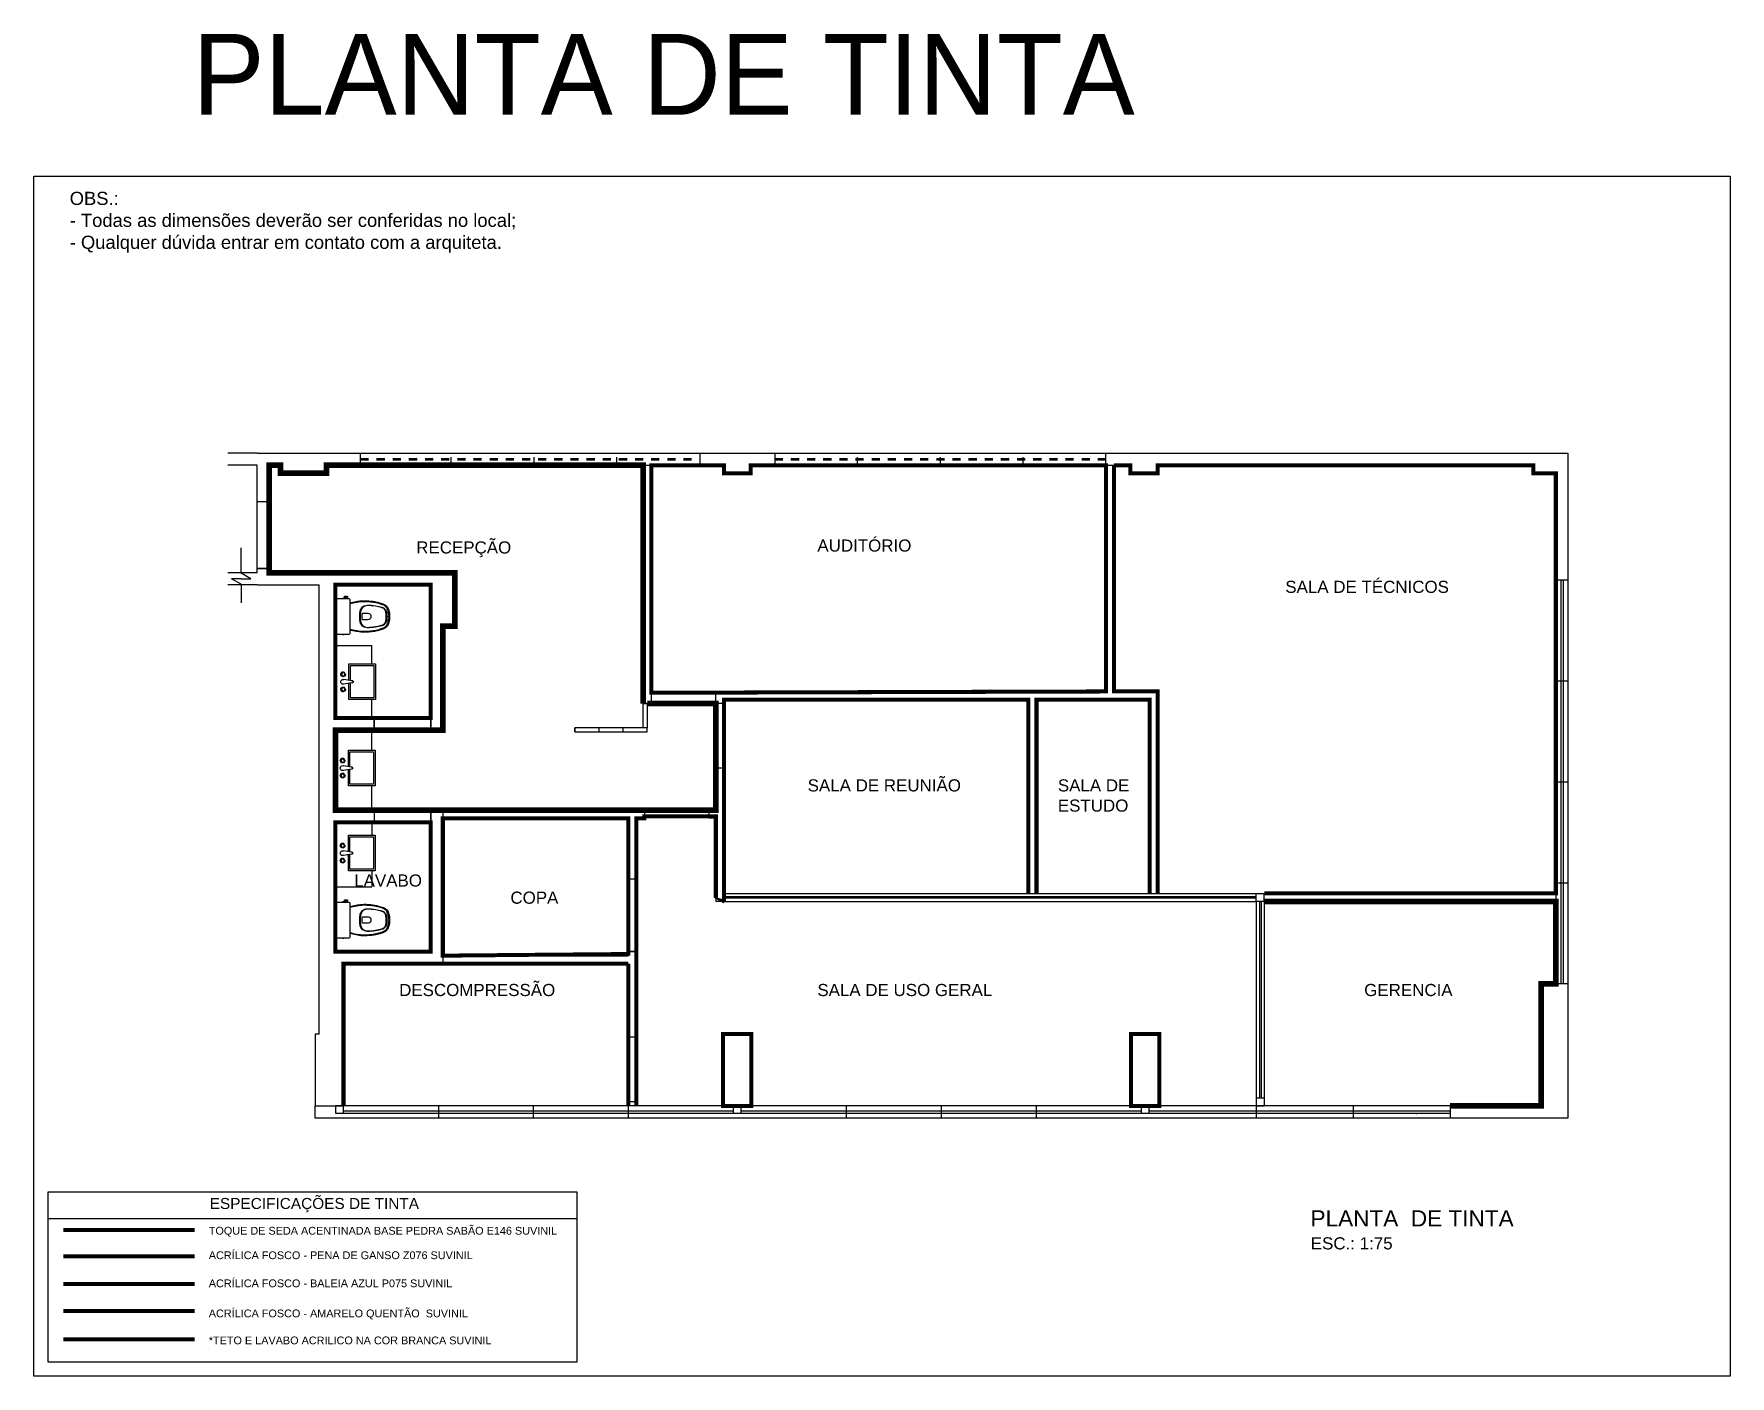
# Model space of a CAD drawing. Header units: millimetres. Extents: x 7034 to 7235, y -465 to -380.
# Drawn here: x 7166.19 to 7187.19, y -396.42 to -379.81 of the extents above; entities that cross this region are included whole.
import ezdxf

# ---------------------------------------------------------------- set-up
doc = ezdxf.new("R2010")
doc.units = ezdxf.units.MM
doc.header["$LTSCALE"] = 0.005
doc.linetypes.add('CONTINUO', pattern=[0])
doc.linetypes.add('DASHED', pattern=[19.049999999999997, 12.7, -6.35])
doc.layers.get('0').update_dxf_attribs({"linetype": 'CONTINUO'})
for name, color, linetype, lineweight in [('0-LAYOUT', 250, 'Continuous', 25), ('ARQ-TXT-GER', 250, 'Continuous', 25), ('TEXTO', 7, 'Continuous', 15)]:
    doc.layers.add(name, color=color, linetype=linetype, lineweight=lineweight)
for name, color, linetype in [('252', 252, 'Continuous'), ('ARQ-PEITORIAL', 4, 'Continuous'), ('ARQ_ALVENARIA', 6, 'Continuous'), ('ARQ_ESQUADRIA', 5, 'Continuous'), ('ARQ_JANELAALTA', 150, 'DASHED'), ('ARQ_MOBILIARIO 1', 8, 'Continuous'), ('ARQ_SOLEIRA', 250, 'CONTINUO'), ('ARQ_TXT_AMBIENTE', 3, 'Continuous'), ('JANELA', 10, 'Continuous'), ('NN_DETALHES PRETO', 250, 'Continuous'), ('NN_PISO', 8, 'Continuous'), ('TEXTO INTERPAM', 255, 'Continuous'), ('TEXTOF', 7, 'Continuous')]:
    doc.layers.add(name, color=color, linetype=linetype)
doc.styles.add('ARIAL', font='arial.ttf', dxfattribs={"height": 2.5})
doc.styles.add('geometric', font='')
doc.styles.get("Standard").update_dxf_attribs({"font": 'arial.ttf'})
doc.styles.add('VERDANA', font='verdana.ttf')
doc.styles.get('geometric').set_extended_font_data('Geometr415 Blk BT')

msp = doc.modelspace()

# ---------------------------------------------------------------- texts
at = {"layer": 'ARQ-PEITORIAL', "insert": (7168.150558297682, -379.8089030293508), "char_height": 1, "attachment_point": 1, "style": 'geometric'}
msp.add_mtext_dynamic_manual_height_columns('PLANTA DE TINTA', width=18.72151551860952, gutter_width=12.5, heights=[0], dxfattribs=at)
at = {"layer": 'ARQ-TXT-GER', "insert": (7166.629188492636, -381.7627269497683), "char_height": 0.1629283633576503, "width": 6.254521833803668, "attachment_point": 1, "style": 'ARIAL'}
msp.add_mtext('OBS.:\\P- Todas as dimensões deverão ser conferidas no local;\\P- Qualquer dúvida entrar em contato com a arquiteta.', dxfattribs=at)
msp.add_mtext('OBS.:\\P- Todas as dimensões deverão ser conferidas no local;\\P- Qualquer dúvida entrar em contato com a arquiteta.', dxfattribs=at)
at = {"layer": 'ARQ_TXT_AMBIENTE', "char_height": 0.15, "attachment_point": 1}
for s, width, insert in [('RECEPÇÃO', 2.726509724501739, (7170.920010452574, -386.0893437598939)), ('AUDITÓRIO', 2.726509724501739, (7175.886142332944, -386.0659184198441)), ('SALA DE TÉCNICOS', 2.726509724501739, (7181.679730976298, -386.5769164437168)), ('SALA DE REUNIÃO', 2.726509724501739, (7175.765912888333, -389.0342849296405)), ('SALA DE ESTUDO', 0.8860799083822712, (7178.86373255182, -389.0342849296405)), ('    LAVABO', 2.726509724501739, (7169.919295719346, -390.2116582591057)), ('    COPA', 2.726509724501739, (7171.853096141544, -390.4240250857006)), ('DESCOMPRESSÃO', 2.726509724501739, (7170.708173996058, -391.5667424095602)), ('SALA DE USO GERAL', 2.726509724501739, (7175.886142332943, -391.5667424095602)), ('GERENCIA', 2.726509724501739, (7182.656512517345, -391.5668447287962))]:
    msp.add_mtext_dynamic_manual_height_columns(s, width=width, gutter_width=12.5, heights=[0], dxfattribs=dict(at, insert=insert))
at = {"layer": 'TEXTO', "attachment_point": 1}
for s, width, insert, char_height in [('PLANTA  DE TINTA', 4.136294706344162, (7181.992007896636, -394.3682563127183), 0.2), ('ESC.: 1:75', 3.131206702214545, (7181.994881758951, -394.7023617629745), 0.15)]:
    msp.add_mtext_dynamic_manual_height_columns(s, width=width, gutter_width=12.5, heights=[0], dxfattribs=dict(at, insert=insert, char_height=char_height))
at = {"layer": 'TEXTO INTERPAM', "lineweight": 0, "insert": (7168.351345904674, -394.5734816501024), "char_height": 0.09613160867976685, "width": 5.018167212185838, "attachment_point": 1, "style": 'ARIAL'}
msp.add_mtext('{\\C7;TOQUE DE SEDA ACENTINADA BASE PEDRA SABÃO E146 SUVINIL}', dxfattribs=at)
at = {"layer": 'TEXTO INTERPAM', "lineweight": 0, "char_height": 0.09613160867976685, "attachment_point": 1, "style": 'ARIAL'}
for s, insert in [('{\\C7;ACRÍLICA FOSCO - PENA DE GANSO Z076 SUVINIL}', (7168.351345904674, -394.8766763819343)), ('{\\C7;ACRÍLICA FOSCO - BALEIA AZUL P075 SUVINIL}', (7168.351345904674, -395.2242356248555)), ('{\\C7;ACRÍLICA FOSCO - AMARELO QUENTÃO  SUVINIL }', (7168.351345904674, -395.5965162036168)), ('{\\C7;*TETO E LAVABO ACRILICO NA COR BRANCA SUVINIL }', (7168.351345904674, -395.9308016774933))]:
    msp.add_mtext(s, dxfattribs=dict(at, insert=insert))
at = {"layer": 'TEXTOF', "insert": (7168.362380188095, -394.2157450219278), "char_height": 0.1363194865867627, "attachment_point": 1, "style": 'VERDANA'}
msp.add_mtext_dynamic_manual_height_columns('{\\fArial|b0|i0|c0|p34;ESPECIFICAÇÕES DE TINTA}', width=5.203670411873304, gutter_width=25, heights=[0], dxfattribs=at)

# ---------------------------------------------------------------- blocks, each defined once
blk = doc.blocks.new('cbtorb2')
at = {"layer": '252'}
for p, q in [((-0.0100001511841583, -0.0903682738814951), (-0.0236593719894245, -0.0080767640220074)), ((-0.008817840690881, -0.0974912362385112), (-0.0100001511841583, -0.0903682738814951)), ((0.0088178406904262, -0.0974912362385112), (0.010000151183931, -0.0903682738803582)), ((0.010000151183931, -0.0903682738803582), (0.0236593719891971, -0.0080767640226895))]:
    blk.add_line(p, q, dxfattribs=at)
for centre in [(-0.0773503125608386, 0), (0.0773503125608386, 0)]:
    blk.add_circle(centre, 0.017, dxfattribs=at)
for centre, radius, start, end in [((-0.0773503125608386, 0), 0.025, 341.1512785890035, 198.8487214105101), ((0, 0), 0.025, 341.1512785890035, 198.8487214105101), ((0.0773503125608386, 0), 0.025, 341.1512785890035, 198.8487214105101), ((-0.0773503125608386, 0), 0.025, 198.8487214105101, 216.2315974315187), ((-0.0927365353340974, -0.0318303614233173), 0.0177112155686246, 22.74718849353427, 105.6562407965763), ((-0.0773503125608386, 0), 0.025, 272.1718318585977, 341.1512785890035), ((0, -0.0937561461671521), 0.0105584422304409, 161.2845394093402, 18.71546059729254), ((-9.095e-13, -0.0922337912134026), 0.0102662087756755, 210.8045877438589, 329.1954122600442), ((0.0773503125608386, 0), 0.025, 198.8487214105101, 216.2315974315187), ((0.0619640897875797, -0.0318303614233173), 0.0177112155686246, 22.74718849353427, 105.6562407965763), ((0.0773503125608386, 0), 0.025, 272.1718318585977, 341.1512785890035)]:
    blk.add_arc(centre, radius, start, end, dxfattribs=at)
blk = doc.blocks.new('Baci01p')
for points in [[(0.1699999999999999, 0), (0.1699999999999999, 0.2050000000000001, 0.05937290099191531), (0.1694589850510457, 0.2098413457263408, 0.3335089699538888), (0.1540000000000017, 0.2219999999999995), (0.1354999999999986, 0.2219999999999995), (0.1044999999999998, 0.2219999999999995), (0.09399999999999942, 0.2219999999999995), (0.09399999999999942, 0.2248279236721178, 0.2522512448454106), (0.09389793790683498, 0.2250758726809341, 0.1601030076896531), (0.08499999999999908, 0.2279999999999998, 0.1601030076896531), (0.07610206209316495, 0.2250758726809341, 0.2522512448454106), (0.07599999999999874, 0.2248279236721178), (0.07599999999999874, 0.2219999999999995), (0.01699999999999946, 0.2219999999999995, 0.3278527047881943), (0.0002957681976631932, 0.2069336982250078, 0.08763668506903421), (0, 0.2038278795226791), (0, 0), (0, -0.2038278795226791, 0.08763668506903421), (0.0002957681976631932, -0.2069336982250078, 0.3278527047881943), (0.01699999999999946, -0.2219999999999995), (0.07599999999999874, -0.2219999999999995), (0.07599999999999874, -0.2248279236721178, 0.2522512448454106), (0.07610206209316495, -0.2250758726809341, 0.1601030076896531), (0.08499999999999908, -0.2279999999999998, 0.1601030076896531), (0.09389793790683498, -0.2250758726809341, 0.2522512448454106), (0.09399999999999942, -0.2248279236721178), (0.09399999999999942, -0.2219999999999995), (0.1044999999999998, -0.2219999999999995), (0.1044999999999998, -0.2360000000000007), (0.1019999999999985, -0.2360000000000007), (0.1019999999999985, -0.2520000000000007), (0.1199999999999992, -0.2520000000000007), (0.1379999999999999, -0.2520000000000007), (0.1379999999999999, -0.2360000000000007), (0.1354999999999986, -0.2360000000000007), (0.1354999999999986, -0.2219999999999995), (0.1540000000000017, -0.2219999999999995, 0.3335089699538888), (0.1694589850510457, -0.2098413457263408, 0.05937290099191531), (0.1699999999999999, -0.2050000000000001)], [(0.2909998129588782, 0, 0.04133135559624515), (0.2955581573031427, -0.06083969950521251, 0.1293446299963038), (0.3126799773554438, -0.1035731482733624, 0.234637925005235), (0.3849518165122596, -0.1404998435258218, 0.04466605005273711), (0.4859920388081633, -0.1319176123633881, 0.0315153830845568), (0.566482558319759, -0.1138177095378587, 0.1510631570335134), (0.5992881471407205, -0.09519855931716847, 0.1480944581692161), (0.6192417853829824, -0.05876330133837904, 0.03107332513318382), (0.6214176535137312, -0.04514838429416912, 0.03505525793107479), (0.625501237694662, -1.77635683940025e-15, 0.03505525793107479), (0.6214176535137312, 0.04514838429416557, 0.03107332513318382), (0.6192417853829824, 0.05876330133837548, 0.1480944581692161), (0.5992881471407205, 0.09519855931716847, 0.1510631570335134), (0.566482558319759, 0.1138177095378587, 0.0315153830845568), (0.4859920388081633, 0.1319176123633881, 0.04466605005273711), (0.3849518165122596, 0.1404998435258218, 0.234637925005235), (0.3126799773554438, 0.1035731482733624, 0.1293446299963038), (0.2955581573031427, 0.06083969950521251, 0.04133135559624515)], [(0.2969999999999988, 0, -0.04143400208099974), (0.301499999999999, 0.0600000000000005, -0.1296514932269053), (0.317499999999999, 0.09999999999999964, -0.2345827443842264), (0.3849999999999998, 0.1344999999999992, -0.04467785021538572), (0.4849999999999994, 0.1259999999999994, -0.03161394173064072), (0.5649999999999995, 0.1080000000000005, -0.1524771551135372), (0.5949999999999989, 0.0909999999999993, -0.1487248664094083), (0.6133781700771817, 0.05749058438797761, -0.03162437673307142), (0.6154635981514982, 0.04438194361252101, -0.03511269812184045), (0.6194999999999986, -1.77635683940025e-15, -0.03511269812184045), (0.6154635981514982, -0.04438194361252101, -0.03162437673307142), (0.6133781700771817, -0.05749058438797761, -0.1487248664094083), (0.5949999999999989, -0.0909999999999993, -0.1524771551135372), (0.5649999999999995, -0.1080000000000005, -0.03161394173064072), (0.4849999999999994, -0.1259999999999994, -0.04467785021538572), (0.3849999999999998, -0.1344999999999992, -0.2345827443842264), (0.317499999999999, -0.09999999999999964, -0.1296514932269053), (0.301499999999999, -0.0600000000000005, -0.04143400208099974)], [(0.391, -0.04000000000000092, 0.1644436537586213), (0.4149999999999991, -0.03200000000000003, 0.2459361911594144), (0.4299999999999997, 0, 0.2459361911594143), (0.4149999999999991, 0.03200000000000003, 0.1644436537586214), (0.391, 0.03999999999999915), (0.3259999999999987, 0.03999999999999915, 0.1088847575125974), (0.3259999999999987, -0.04000000000000092)]]:
    blk.add_lwpolyline(points, format="xyb", close=True)
for points in [[(0.07599999999999874, 0.2219999999999995), (0.09399999999999942, 0.2219999999999995)], [(0.09299999999999997, 0.2245000000000008), (0.08499999999999908, 0.2245000000000008), (0.07699999999999996, 0.2245000000000008)], [(0.07599999999999874, -0.2219999999999995), (0.09399999999999942, -0.2219999999999995)], [(0.09299999999999997, -0.2245000000000008), (0.08499999999999908, -0.2245000000000008), (0.07699999999999996, -0.2245000000000008)], [(0.1044999999999998, -0.2219999999999995), (0.1354999999999986, -0.2219999999999995)], [(0.1044999999999998, -0.2360000000000007), (0.1199999999999992, -0.2360000000000007), (0.1354999999999986, -0.2360000000000007)]]:
    blk.add_lwpolyline(points)
for points in [[(0.1699999999999999, -0.1669999999999998, -0.003881929078519506), (0.2050000000000001, -0.1765000000000008, 0.02425756239482044), (0.2850000000000001, -0.1905000000000001, 0.02486024796197392), (0.3349999999999991, -0.1944999999999997, 0.03332408691347445), (0.3849999999999998, -0.1940000000000008, 0.02486024796197258), (0.4249999999999989, -0.1910000000000007, 0.01226809194993841), (0.4749999999999996, -0.1839999999999993, 0.01580632664091846), (0.5250000000000004, -0.1724999999999994, 0.02669851269442687), (0.5749999999999993, -0.157, 0.02191928826320252), (0.5949999999999989, -0.1494999999999997, 0.1746751027355385), (0.6434999999999995, -0.1000000000000014, 0.04545246286727594), (0.6529999999999987, -0.07000000000000206, 0.02285623742685212), (0.6561641352324195, -0.05711848068525782, 0.04128889696696078), (0.660168954986343, -0.03040907055035902, 0.05209103455288976), (0.6605677631020992, -0.02281905188821298, 0.04333022710887817), (0.6609999999999996, -1.77635683940025e-15, 0.04333022710887817), (0.6605677631020992, 0.02281905188820943, 0.05209103455288976), (0.660168954986343, 0.03040907055035547, 0.04128889696696078), (0.6561641352324195, 0.05711848068525249, 0.02285623742685212), (0.6529999999999987, 0.06999999999999851, 0.04545246286727594), (0.6434999999999995, 0.09999999999999787, 0.1746751027355385), (0.5949999999999989, 0.1494999999999997, 0.02191928826320252), (0.5749999999999993, 0.157, 0.02669851269442687), (0.5250000000000004, 0.1724999999999994, 0.01580632664091846), (0.4749999999999996, 0.1839999999999993, 0.01226809194993841), (0.4249999999999989, 0.1910000000000007, 0.02486024796197258), (0.3849999999999998, 0.1939999999999991, 0.03332408691347445), (0.3349999999999991, 0.1944999999999997, 0.02486024796197392), (0.2850000000000001, 0.1905000000000001, 0.02425756239482044), (0.2050000000000001, 0.1765000000000008, -0.003881929078519506), (0.1699999999999999, 0.1669999999999998)], [(0.1730534011485592, 0.1553949691329155, 0.003849140404403052), (0.2079367081753212, 0.1648608393194362, -0.02779899126968955), (0.2984011248522229, 0.1799986451812856, -0.0188834522923371), (0.3355206795505392, 0.182510216439427, -0.03364589520496078), (0.3843892411657706, 0.1820114455495982, -0.01678143371006623), (0.4106260628371317, 0.1804901055747816, -0.01543822665192932), (0.472862524001771, 0.1721904330129576, -0.02371647781564516), (0.5464702044016914, 0.1540124269061192, -0.01357050965586474), (0.5710614823061793, 0.1456622270517549, -0.0218595759926158), (0.5900330491986292, 0.138572203688625, -0.1733445715252455), (0.6325104894716844, 0.09517601186898084, -0.04581358514698848), (0.6413691404052706, 0.06701366143436438, -0.02405797883895561), (0.6444337839661323, 0.05457878724654286, -0.04261444025148031), (0.648232997208984, 0.02902954641400157, -0.06610787779418634), (0.6485231180466666, 0.0225656801870997, -0.04715362036555672), (0.6489697099286271, -1.77635683940025e-15, -0.04715362036555672), (0.6485231180466666, -0.02256568018710325, -0.06610787779418634), (0.648232997208984, -0.02902954641400513, -0.04261444025148031), (0.6444337839661323, -0.05457878724654641, -0.02405797883895561), (0.6413691404052706, -0.06701366143436793, -0.04581358514698848), (0.6325104894716844, -0.09517601186898439, -0.1733445715252455), (0.5900330491986292, -0.138572203688625, -0.0218595759926158), (0.5710614823061793, -0.1456622270517549, -0.01357050965586474), (0.5464702044016914, -0.1540124269061192, -0.02371647781564516), (0.472862524001771, -0.1721904330129576, -0.01543822665192932), (0.4106260628371317, -0.1804901055747816, -0.01678143371006623), (0.3843892411657706, -0.1820114455495982, -0.03364589520496078), (0.3355206795505392, -0.182510216439427, -0.0188834522923371), (0.2984011248522229, -0.1799986451812856, -0.02779899126968955), (0.2079367081753212, -0.1648608393194362, 0.003849140404403052), (0.1730534011485592, -0.1553949691329155)]]:
    blk.add_lwpolyline(points, format="xyb")

# ---------------------------------------------------------------- linework, layer by layer
msp.add_lwpolyline([(7187.186360902482, -381.5699669668534), (7187.186360902482, -396.4199669668361), (7166.186360902504, -396.4199669668361), (7166.186360902504, -381.5699669668534)], close=True)
at = {"color": 105}
for points, const_width in [([(7173.729295719349, -388.0968765401429), (7173.72929571937, -385.1468765401439), (7169.80929571935, -385.1468765401438), (7169.80929571935, -385.2468765401438), (7169.239295719351, -385.2468765401438), (7169.239295719351, -385.1468765401451), (7169.09929571935, -385.1468765401438), (7169.099295719351, -386.4768765401437), (7171.39929571935, -386.4768765401428), (7171.39929571935, -387.1368765401426), (7171.24929571935, -387.1368765401428), (7171.249295719351, -388.4268765401404), (7169.91929571935, -388.4268765401426), (7169.91929571935, -389.4168765401438), (7173.744295719353, -389.416876540109), (7174.629295719348, -389.416876540109), (7174.629295719365, -388.0968765401428), (7173.779295719353, -388.0968765401428)], 0.07), ([(7181.41929571935, -390.5468765401423), (7185.02929571935, -390.5468765401432), (7185.02929571935, -391.5668765401438), (7184.84929571935, -391.5668765401438), (7184.84929571935, -393.0768765401431), (7183.719295719351, -393.0768765401431)], 0.07), ([(7166.551176368421, -394.612332371101), (7168.176092431361, -394.612332371101)], 0.05)]:
    msp.add_lwpolyline(points, dxfattribs=dict(at, const_width=const_width))
at = {"color": 37, "const_width": 0.05}
for points in [[(7173.829295719355, -385.1468765401439), (7173.829295719355, -387.9633388153396), (7179.459295719348, -387.9468765401441), (7179.459295719349, -385.1468765401465), (7175.05929571935, -385.1468765401438), (7175.05929571935, -385.2468765401441), (7174.72929571935, -385.246876540145), (7174.72929571935, -385.1468765401438), (7173.829295719355, -385.1468765401443)], [(7181.419295719351, -390.4468765401419), (7185.02929571935, -390.4468765401419), (7185.02929571935, -385.2468765401441), (7184.74929571935, -385.2468765401441), (7184.74929571935, -385.1968765401439), (7184.74929571935, -385.1468765401438), (7180.09929571935, -385.1468765401438), (7180.09929571935, -385.2468765401432), (7179.75929571935, -385.246876540145), (7179.75929571935, -385.1468765401438), (7179.60929571935, -385.1468765401433), (7179.55929571935, -385.1468765401431)], [(7179.55929571935, -385.146876540148), (7179.55929571935, -387.946876540144), (7180.099295719351, -387.946876540144), (7180.099295719351, -390.4468765401419)], [(7178.499295719351, -390.4468765401429), (7178.49929571935, -388.0468765401428), (7174.729295719364, -388.0468765401429), (7174.729295719349, -390.5468765401414)], [(7178.59929571935, -390.4468765401429), (7178.599295719349, -390.4468765401429), (7178.599295719349, -388.0468765401427), (7179.999295719351, -388.0468765401433), (7179.999295719352, -390.4468765401429)], [(7173.744295719354, -389.4668765401449), (7173.744295719358, -389.5168765401378), (7173.64429571935, -389.5168765401378), (7173.644295719353, -393.0768765401441)], [(7173.744295719356, -389.4918765401414), (7174.629295719348, -389.4918765401413), (7174.62929571935, -390.5468765401423), (7174.729295719349, -390.5468765401414)], [(7166.551176368421, -394.936395039902), (7168.176092431361, -394.936395039902)]]:
    msp.add_lwpolyline(points, dxfattribs=at)
at = {"color": 9, "const_width": 0.05}
for points in [[(7169.91929571935, -386.6268765401415), (7171.099295719351, -386.6268765401415), (7171.099295719351, -388.2768765401402), (7169.91929571935, -388.2768765401402)], [(7169.91929571935, -389.5668765401435), (7171.09929571935, -389.5668765401435), (7171.09929571935, -391.1668765401487), (7169.91929571935, -391.1668765401487)]]:
    msp.add_lwpolyline(points, close=True, dxfattribs=at)
at = {"color": 152, "true_color": 0x2776bb, "const_width": 0.05}
for points in [[(7173.54429571935, -389.516876540146), (7171.24929571935, -389.516876540146), (7171.24929571935, -391.2168765401456), (7173.54429571935, -391.1918765401463), (7173.544295719227, -389.5168765401524)], [(7166.551176368421, -395.2818078640447), (7168.176092431361, -395.2818078640447)]]:
    msp.add_lwpolyline(points, dxfattribs=at)
at = {"color": 40, "const_width": 0.05}
for points in [[(7173.544295719354, -391.3168765401458), (7173.544295719351, -391.3168765401458), (7169.993970593638, -391.3168765401457), (7169.993970593638, -391.3168765401457), (7169.993970593638, -391.3168765401457), (7169.993970593638, -391.3168765401457)], [(7166.551176368421, -395.612993001995), (7168.176092431361, -395.612993001995)]]:
    msp.add_lwpolyline(points, dxfattribs=at)
at = {"color": 9, "const_width": 0.05}
for points in [[(7170.01929571935, -393.0768765401431), (7170.01929571935, -392.1868765401428), (7170.019295719349, -392.1868765401427), (7170.019295719349, -391.3168765401457)], [(7173.544295719351, -391.3168765401458), (7173.54429571935, -393.076876540144)], [(7166.551176368421, -395.9649476134768), (7168.176092431361, -395.9649476134768)]]:
    msp.add_lwpolyline(points, dxfattribs=at)
at = {"color": 37, "const_width": 0.05}
for points in [[(7175.06929571935, -393.0768765401431), (7175.06929571935, -392.1868765401428), (7174.71929571935, -392.1868765401428), (7174.71929571935, -393.076876540144)], [(7180.11929571935, -393.0768765401431), (7180.11929571935, -392.1868765401428), (7179.76929571935, -392.1868765401428), (7179.76929571935, -393.076876540144)]]:
    msp.add_lwpolyline(points, close=True, dxfattribs=at)
at = {"layer": '0-LAYOUT', "linetype": 'ByBlock'}
msp.add_point((7183.303094480221, -393.1699306502588), dxfattribs=at)
at = {"layer": '252'}
for points in [[(7170.085621499489, -387.8092235101822), (7170.085621499489, -387.6068765401433), (7170.415621499489, -387.606876540143), (7170.41562149949, -388.046876540143), (7170.08562149949, -388.0468765401434), (7170.085621499489, -387.8461690014765)], [(7170.10562149949, -387.8125432258681), (7170.105621499489, -387.6268765401434), (7170.395621499489, -387.6268765401428), (7170.39562149949, -388.026876540143), (7170.10562149949, -388.0268765401434), (7170.10562149949, -387.8428492857904)], [(7170.079295719342, -388.8761164317734), (7170.079295719342, -388.6737694617345), (7170.409295719342, -388.6737694617341), (7170.409295719342, -389.1137694617341), (7170.079295719343, -389.1137694617345), (7170.079295719342, -388.9130619230676)], [(7170.099295719342, -388.8794361474593), (7170.099295719341, -388.6937694617345), (7170.389295719341, -388.693769461734), (7170.389295719342, -389.0937694617342), (7170.099295719342, -389.0937694617346), (7170.099295719342, -388.9097422073816)], [(7170.079295719341, -389.9292235101867), (7170.079295719341, -389.7268765401478), (7170.409295719341, -389.7268765401474), (7170.409295719342, -390.1668765401474), (7170.079295719342, -390.1668765401478), (7170.079295719341, -389.9661690014809)], [(7170.099295719341, -389.9325432258726), (7170.09929571934, -389.7468765401478), (7170.38929571934, -389.7468765401472), (7170.389295719341, -390.1468765401474), (7170.099295719341, -390.1468765401478), (7170.099295719341, -389.9628492857948)]]:
    msp.add_lwpolyline(points, dxfattribs=at)
at = {"layer": 'ARQ-PEITORIAL'}
for p, q in [((7173.72929571937, -385.1468765401439), (7173.729295719371, -388.0968765401428)), ((7173.829295719355, -385.1468765401439), (7173.829295719357, -388.0968765401428)), ((7179.45929571935, -385.1468765401469), (7179.459295719348, -387.9468765401441)), ((7179.55929571935, -385.1468765401469), (7179.559295719348, -387.946876540144)), ((7168.752318489177, -386.4821527685327), (7168.752318489177, -386.1685483295319)), ((7168.752318489177, -386.5514348008369), (7168.632318489178, -386.5514348008369)), ((7168.752318489177, -386.6207168331402), (7168.632318489178, -386.5514348008369)), ((7168.872318489178, -386.5514348008369), (7168.752318489177, -386.482152768533)), ((7168.752318489177, -386.5514348008369), (7168.872318489178, -386.5514348008369)), ((7185.02929571935, -386.5668765401438), (7185.02929571935, -391.5668765401438)), ((7185.17929571935, -386.5668765401438), (7185.17929571935, -391.5668765401438)), ((7168.752318489178, -386.620716833141), (7168.752318489177, -386.8510518477376)), ((7179.459295719348, -387.9468765401441), (7174.629295719365, -387.9468765401497)), ((7174.629295719365, -388.0968765401428), (7174.629295719365, -387.9468765401443)), ((7178.499295719349, -388.0468765401428), (7174.729295719364, -388.0468765401429)), ((7174.729295719364, -388.0968765401428), (7174.729295719364, -388.0468765401428)), ((7178.49929571935, -388.0468765401428), (7178.499295719351, -390.4468765401429)), ((7178.599295719349, -388.0468765401427), (7178.59929571935, -390.4468765401429)), ((7179.999295719351, -388.0468765401428), (7178.599295719349, -388.0468765401427)), ((7180.099295719351, -387.9468765401441), (7179.55929571935, -387.946876540144)), ((7179.999295719351, -388.0468765401428), (7179.99929571935, -390.4468765401429)), ((7180.099295719351, -387.9468765401441), (7180.099295719351, -390.446876540142)), ((7173.829295719357, -388.0968765401428), (7173.729295719349, -388.0968765401429)), ((7174.729295719364, -388.0968765401437), (7174.629295719365, -388.0968765401428)), ((7174.629295719348, -388.896876540153), (7174.629295719348, -389.4168765401462)), ((7174.729295719367, -388.8968765401539), (7174.629295719367, -388.896876540153)), ((7174.72929571935, -388.896876540154), (7174.729295719351, -390.5468765401414)), ((7171.24929571935, -389.4168765401456), (7173.64429571935, -389.4168765401456)), ((7171.24929571935, -389.516876540146), (7173.54429571935, -389.516876540146)), ((7173.54429571935, -389.516876540146), (7173.544295719351, -390.2668765401475)), ((7173.64429571935, -389.5168765401451), (7173.64429571935, -390.2668765401475)), ((7173.744295719352, -389.5168765401378), (7173.64429571935, -389.5168765401451)), ((7173.744295719353, -389.4168765401448), (7173.744295719354, -389.5168765401451)), ((7174.629295719349, -389.4168765401462), (7174.544295719363, -389.416876540152)), ((7174.544295719363, -389.416876540152), (7174.544295719363, -389.5168765401456)), ((7174.629295719348, -389.5168765401456), (7174.629295719349, -390.5468765401423)), ((7173.544295719351, -390.2668765401475), (7173.64429571935, -390.2668765401475)), ((7174.729295719349, -390.5468765401423), (7174.62929571935, -390.5468765401423)), ((7181.419295719351, -390.4468765401419), (7185.029295719351, -390.4468765401429)), ((7181.419295719348, -390.546876540143), (7181.419295719351, -390.4471038498856)), ((7181.41929571935, -390.5468765401423), (7185.029295719351, -390.5468765401432)), ((7171.24929571935, -391.2168765401456), (7173.544295719351, -391.2168765401457)), ((7173.54429571935, -391.1668765401463), (7173.54429571935, -391.2168765401462)), ((7171.24929571935, -391.3168765401456), (7173.544295719351, -391.3168765401458)), ((7173.544295719354, -391.3168765401458), (7173.544295719354, -392.2268765401447)), ((7173.644295719356, -392.2268765401448), (7173.544295719355, -392.2268765401447)), ((7173.644295719352, -393.026876540144), (7173.544295719351, -393.026876540144)), ((7173.544295719351, -393.026876540144), (7173.544295719352, -393.0768765401442)), ((7173.644295719352, -393.026876540144), (7173.644295719353, -393.0768765401441)), ((7181.319295719351, -392.976876540144), (7181.419295719351, -392.9768765401431)), ((7181.319295719351, -392.976876540144), (7181.319295719352, -393.076876540144)), ((7181.319295719351, -393.076876540144), (7181.419295719352, -393.0768765401431)), ((7181.419295719351, -392.9768765401431), (7181.419295719351, -393.0768765401431))]:
    msp.add_line(p, q, dxfattribs=at)
for points in [[(7173.744295719353, -389.4168765401453), (7173.644295719352, -389.4168765401457)], [(7174.62929571935, -390.4468765401443), (7174.62929571935, -389.5168765401456), (7174.544295719363, -389.5168765401451)], [(7173.54429571935, -391.1668765401463), (7173.644295719349, -391.1668765401465), (7173.644295719349, -391.3668765401457), (7173.644295719354, -392.2268765401448)]]:
    msp.add_lwpolyline(points, dxfattribs=at)
at = {"layer": 'ARQ_ALVENARIA'}
for p, q in [((7168.94929571935, -384.9968765401432), (7168.588260332815, -384.9968765401432)), ((7168.94929571935, -384.9968765401432), (7185.17929571935, -384.9968765401459)), ((7170.229295719349, -385.1468765401456), (7170.229295719349, -384.9968765401441)), ((7174.42929571935, -384.9968765401441), (7174.42929571935, -385.1468765401428)), ((7175.35929571935, -384.9968765401441), (7175.35929571935, -385.1468765401447)), ((7179.45929571935, -385.1468765401438), (7179.45929571935, -384.996876540145)), ((7185.17929571935, -384.9968765401459), (7185.17929571935, -386.5668765401438)), ((7168.94929571935, -385.1468765401438), (7168.588260332815, -385.1468765401438)), ((7168.94929571935, -385.5968765401427), (7168.94929571935, -385.1468765401438)), ((7169.09929571935, -385.1468765401438), (7169.09929571935, -385.5968765401427)), ((7169.239295719351, -385.1468765401438), (7169.09929571935, -385.1468765401437)), ((7169.239295719351, -385.1468765401438), (7169.23929571935, -385.2468765401437)), ((7169.23929571935, -385.2468765401438), (7169.80929571935, -385.2468765401438)), ((7169.80929571935, -385.1468765401438), (7174.72929571935, -385.1468765401438)), ((7169.80929571935, -385.1468765401438), (7169.80929571935, -385.2468765401437)), ((7174.72929571935, -385.1468765401438), (7174.72929571935, -385.246876540145)), ((7175.05929571935, -385.2468765401441), (7174.72929571935, -385.246876540145)), ((7175.05929571935, -385.1468765401438), (7175.35929571935, -385.1468765401447)), ((7175.05929571935, -385.1468765401438), (7175.05929571935, -385.2468765401441)), ((7175.35929571935, -385.1468765401447), (7179.45929571935, -385.1468765401465)), ((7179.45929571935, -385.1468765401428), (7179.75929571935, -385.1468765401438)), ((7179.75929571935, -385.1468765401438), (7179.75929571935, -385.246876540145)), ((7180.09929571935, -385.2468765401432), (7179.75929571935, -385.246876540145)), ((7180.09929571935, -385.1468765401438), (7184.74929571935, -385.1468765401438)), ((7180.09929571935, -385.1468765401438), (7180.09929571935, -385.2468765401432)), ((7184.74929571935, -385.1468765401438), (7184.74929571935, -385.2468765401441)), ((7184.74929571935, -385.2468765401441), (7185.02929571935, -385.2468765401441)), ((7185.02929571935, -385.2468765401441), (7185.02929571935, -386.5668765401438)), ((7168.949295719352, -385.5968765401427), (7169.099295719352, -385.5968765401427)), ((7168.94929571935, -386.4768765401437), (7168.588260332815, -386.4768765401436)), ((7168.94929571935, -386.4268765401435), (7169.099295719351, -386.4268765401426)), ((7168.94929571935, -386.4768765401428), (7168.94929571935, -386.4268765401417)), ((7169.099295719351, -386.4268765401426), (7169.099295719351, -386.4768765401437)), ((7169.099295719351, -386.4768765401437), (7171.39929571935, -386.4768765401428)), ((7171.39929571935, -386.4768765401428), (7171.39929571935, -387.1368765401426)), ((7185.02929571935, -386.5668765401438), (7185.17929571935, -386.5668765401438)), ((7168.94929571935, -386.6268765401424), (7168.588260332816, -386.6268765401424)), ((7168.94929571935, -386.6268765401424), (7169.71929571935, -386.6268765401415)), ((7169.71929571935, -392.1868765401428), (7169.71929571935, -386.6268765401415)), ((7169.91929571935, -386.6268765401415), (7171.09929571935, -386.6268765401424)), ((7169.91929571935, -388.2768765401426), (7169.91929571935, -386.6268765401415)), ((7171.099295719351, -388.4268765401404), (7171.09929571935, -386.6268765401424)), ((7171.249295719351, -388.4268765401404), (7171.24929571935, -387.1368765401417)), ((7171.39929571935, -387.1368765401426), (7171.24929571935, -387.1368765401417)), ((7169.919295719348, -388.2768765401426), (7170.399295719349, -388.2768765401402)), ((7170.399295719349, -388.2768765401402), (7170.39929571935, -388.4268765401402)), ((7169.919295719351, -389.4168765401429), (7169.91929571935, -388.4268765401426)), ((7169.919295719349, -388.4268765401425), (7170.39929571935, -388.4268765401402)), ((7171.099295719351, -388.4268765401404), (7171.24929571935, -388.4268765401404)), ((7169.91929571935, -389.4168765401429), (7170.39929571935, -389.4168765401429)), ((7169.91929571935, -389.4168765401438), (7170.39929571935, -389.4168765401449)), ((7170.39929571935, -389.4168765401447), (7170.39929571935, -389.5668765401471)), ((7171.09929571935, -389.4168765401456), (7171.09929571935, -391.1668765401487)), ((7171.24929571935, -389.416876540142), (7171.09929571935, -389.416876540142)), ((7171.24929571935, -389.41687654014), (7171.09929571935, -389.41687654014)), ((7171.24929571935, -389.4168765401456), (7171.24929571935, -391.3168765401456)), ((7169.91929571935, -391.1668765401487), (7169.91929571935, -389.5668765401435)), ((7169.91929571935, -389.5668765401434), (7170.39929571935, -389.5668765401458)), ((7169.919295719351, -391.1668765401478), (7171.09929571935, -391.1668765401487)), ((7170.019295719349, -392.1868765401419), (7170.019295719349, -391.3168765401466)), ((7170.019295719349, -391.3168765401456), (7171.24929571935, -391.3168765401456)), ((7185.02929571935, -391.5668765401438), (7184.84929571935, -391.5668765401438)), ((7184.849295719352, -391.5668765401438), (7184.84929571935, -393.0768765401431)), ((7185.17929571935, -391.5668765401438), (7185.02929571935, -391.5668765401438)), ((7185.17929571935, -391.5668765401438), (7185.17929571935, -393.2268765401428)), ((7184.84929571935, -393.0768765401431), (7183.71929571935, -393.0768765401431)), ((7183.71929571935, -393.0768765401431), (7183.71929571935, -393.2268765401428)), ((7185.17929571935, -393.2268765401428), (7183.71929571935, -393.2268765401428))]:
    msp.add_line(p, q, dxfattribs=at)
msp.add_lwpolyline([(7169.71929571935, -392.1868765401428), (7169.66929571935, -392.1868765401428), (7169.66929571935, -393.076876540144), (7170.01929571935, -393.0768765401431), (7170.01929571935, -392.1868765401428), (7170.019295719349, -392.1868765401419)], dxfattribs=at)
at = {"layer": 'ARQ_ESQUADRIA'}
for p, q in [((7185.08929571935, -386.5668765401438), (7185.08929571935, -391.5668765401438)), ((7185.11929571935, -386.5668765401438), (7185.11929571935, -391.5668765401438)), ((7185.02929571935, -387.8168765401438), (7185.17929571935, -387.8168765401438)), ((7185.02929571935, -389.0668765401438), (7185.17929571935, -389.0668765401438)), ((7185.02929571935, -390.3168765401438), (7185.17929571935, -390.3168765401438)), ((7181.319295719348, -390.4868765401422), (7174.729295719349, -390.4868765401439)), ((7181.319295719348, -390.506876540145), (7174.729295719349, -390.5068765401425)), ((7181.359295719346, -390.546876540143), (7181.359295719348, -392.9768765401436)), ((7181.379295719355, -390.546876540143), (7181.37929571935, -392.9768765401436)), ((7171.19429571935, -393.076876540144), (7171.19429571935, -393.2268765401409)), ((7172.36929571935, -393.076876540144), (7172.36929571935, -393.2268765401419)), ((7173.54429571935, -393.076876540144), (7173.54429571935, -393.2268765401419)), ((7176.24429571935, -393.076876540144), (7176.24429571935, -393.2268765401409)), ((7177.41929571935, -393.076876540144), (7177.41929571935, -393.2268765401419)), ((7178.59429571935, -393.076876540144), (7178.59429571935, -393.2268765401419)), ((7181.31929571935, -393.0768765401431), (7181.31929571935, -393.2268765401437)), ((7182.51929571935, -393.0768765401431), (7182.51929571935, -393.2268765401437)), ((7170.01929571935, -393.1368765401444), (7174.84429571935, -393.1368765401444)), ((7170.01929571935, -393.1668765401448), (7174.84429571935, -393.1668765401442)), ((7174.94429571935, -393.1368765401444), (7179.89429571935, -393.1368765401444)), ((7174.94429571935, -393.1668765401442), (7179.89429571935, -393.1668765401442)), ((7179.99429571935, -393.1368765401444), (7183.71929571935, -393.1368765401444)), ((7179.99429571935, -393.1668765401442), (7183.71929571935, -393.1668765401442))]:
    msp.add_line(p, q, dxfattribs=at)
for points in [[(7169.91929571935, -393.0768765401446), (7169.91929571935, -393.1668765401448), (7170.01929571935, -393.1668765401448), (7170.01929571935, -393.0768765401446)], [(7174.84429571935, -393.076876540144), (7174.84429571935, -393.1668765401442), (7174.94429571935, -393.1668765401442), (7174.94429571935, -393.076876540144)], [(7179.89429571935, -393.076876540144), (7179.89429571935, -393.1668765401442), (7179.99429571935, -393.1668765401442), (7179.99429571935, -393.076876540144)]]:
    msp.add_lwpolyline(points, close=True, dxfattribs=at)
for p in [(7185.02929571935, -387.8168765401438), (7185.02929571935, -389.0668765401438), (7185.02929571935, -390.3168765401438), (7176.24429571935, -393.076876540144), (7177.41929571935, -393.076876540144), (7178.59429571935, -393.076876540144)]:
    msp.add_point(p, dxfattribs=at)
at = {"layer": 'ARQ_JANELAALTA', "ltscale": 0.5}
for p, q in [((7170.229295719349, -385.0618765401446), (7174.42929571935, -385.0618765401446)), ((7170.229295719349, -385.0818765401432), (7174.42929571935, -385.0818765401451)), ((7171.35429571935, -385.1468765401456), (7171.35429571935, -384.9968765401441)), ((7172.37929571935, -385.1468765401456), (7172.37929571935, -384.9968765401441)), ((7173.404295719351, -385.1468765401456), (7173.404295719351, -384.9968765401441)), ((7175.35929571935, -385.0618765401446), (7179.45929571935, -385.0618765401446)), ((7175.35929571935, -385.0818765401451), (7179.45929571935, -385.0818765401451)), ((7176.38429571935, -385.1468765401456), (7176.38429571935, -384.9968765401441)), ((7177.40929571935, -385.1468765401456), (7177.40929571935, -384.9968765401441)), ((7178.43429571935, -385.1468765401456), (7178.43429571935, -384.9968765401441))]:
    msp.add_line(p, q, dxfattribs=at)
for p in [(7172.37929571935, -385.1468765401456), (7173.404295719351, -385.1468765401456), (7176.38429571935, -385.1468765401456), (7177.40929571935, -385.1468765401456), (7178.43429571935, -385.1468765401456)]:
    msp.add_point(p, dxfattribs=at)
at = {"layer": 'ARQ_MOBILIARIO 1', "linetype": 'Continuous'}
for p, q in [((7172.630840022608, -385.1468765401438), (7173.030840022608, -385.1468765401438)), ((7169.919295719345, -387.3768765401435), (7170.369295719348, -387.3768765401412)), ((7170.369295719349, -387.606876540143), (7170.369295719349, -387.3768765401413)), ((7170.369295719349, -388.2768765401435), (7170.369295719349, -388.046876540143)), ((7170.369295719351, -388.6737694617364), (7170.369295719351, -388.426876540138)), ((7172.883698999904, -388.4482294476899), (7172.883698999904, -388.3968765401431)), ((7173.183698999904, -388.4482294476899), (7173.183698999904, -388.3968765401431)), ((7173.483698999903, -388.4482294476899), (7173.483698999903, -388.3968765401431)), ((7170.369295719352, -389.4168765401405), (7170.369295719352, -389.1137694617342)), ((7170.36929571935, -389.5668765401425), (7170.36929571935, -389.7268765401475)), ((7170.36929571935, -390.1668765401475), (7170.36929571935, -390.3668765401449)), ((7169.919295719346, -390.3668765401425), (7170.36929571935, -390.3668765401449))]:
    msp.add_line(p, q, dxfattribs=at)
for points in [[(7173.77929571935, -388.0968765401429), (7173.77929571935, -388.3968765401431), (7173.729295719349, -388.3968765401431), (7173.729295719349, -388.0968765401429)], [(7173.77929571935, -388.3968765401431), (7172.883698999905, -388.3968765401484), (7172.883698999904, -388.4482294476952), (7173.779295719349, -388.4482294476899)]]:
    msp.add_lwpolyline(points, close=True, dxfattribs=at)
at = {"layer": 'ARQ_SOLEIRA'}
for points in [[(7168.949295719352, -385.5968765401427), (7169.099295719351, -385.5968765401427), (7169.099295719351, -386.4268765401426), (7168.949295719352, -386.4268765401426)], [(7170.399295719349, -388.2768765401402), (7171.099295719351, -388.2768765401402), (7171.099295719351, -388.4268765401404), (7170.399295719349, -388.4268765401404)], [(7170.39929571935, -389.5668765401458), (7171.09929571935, -389.5668765401458), (7171.09929571935, -389.4168765401456), (7170.39929571935, -389.4168765401456)], [(7173.544295719351, -390.2668765401475), (7173.644295719349, -390.2668765401475), (7173.644295719349, -391.1668765401465), (7173.544295719351, -391.1668765401465)]]:
    msp.add_lwpolyline(points, close=True, dxfattribs=at)
at = {"layer": 'JANELA'}
for p, q in [((7174.72929571935, -390.4468765401429), (7181.319295719348, -390.4468765401429)), ((7174.729295719349, -390.5468765401414), (7181.319295719348, -390.5468765401414)), ((7181.319295719362, -390.5468765401415), (7181.319295719364, -392.976876540144)), ((7181.419295719357, -390.5468765401423), (7181.419295719364, -392.9768765401431)), ((7169.66929571935, -393.22687654014), (7169.66929571935, -393.076876540144)), ((7174.71929571935, -393.076876540144), (7170.01929571935, -393.076876540144)), ((7179.76929571935, -393.076876540144), (7175.06929571935, -393.076876540144)), ((7183.71929571935, -393.0768765401431), (7180.11929571935, -393.0768765401431)), ((7183.71929571935, -393.2268765401428), (7169.66929571935, -393.22687654014))]:
    msp.add_line(p, q, dxfattribs=at)
msp.add_lwpolyline([(7181.419295719348, -390.546876540143), (7181.319295719348, -390.546876540143), (7181.319295719348, -390.4468765401418), (7181.419295719351, -390.4468765401419)], dxfattribs=at)
at = {"layer": 'NN_DETALHES PRETO'}
msp.add_lwpolyline([(7166.361555976152, -394.1398164405431), (7172.906906958132, -394.1398164405431), (7172.906906958132, -396.2495075085711), (7166.361555976152, -396.2495075085711)], close=True, dxfattribs=at)
at = {"layer": 'NN_PISO'}
msp.add_line((7173.644295719356, -392.2268765401448), (7173.644295719356, -393.026876540144), dxfattribs=at)
msp.add_lwpolyline([(7166.361555976152, -394.1398164405431), (7172.906906958132, -394.1398164405431), (7172.906906958132, -394.4731896481923), (7166.361555976152, -394.4731896481923)], close=True, dxfattribs=at)

# ---------------------------------------------------------------- block references
at = {"layer": '252', "xscale": -1.203670021924481, "yscale": 1.203670021924481, "zscale": 1.203670021924481, "rotation": 90}
for p in [(7170.015621499489, -387.8276962558295), (7170.009295719342, -388.8945891774206), (7170.009295719341, -389.9476962558339)]:
    msp.add_blockref('cbtorb2', p, dxfattribs=at)
at = {"layer": 'ARQ_MOBILIARIO 1', "linetype": 'Continuous', "xscale": -1, "rotation": 180}
for p in [(7169.92929571935, -387.0187745502241), (7169.92929571935, -390.776205008298)]:
    msp.add_blockref('Baci01p', p, dxfattribs=at)

msp.set_redraw_order([(e.dxf.handle, doc.entitydb.next_handle()) for e in msp.query("TEXT MTEXT ATTDEF DIMENSION ARC_DIMENSION")])  # texts and dimensions are drawn at this point

doc.saveas('drawing.dxf')
